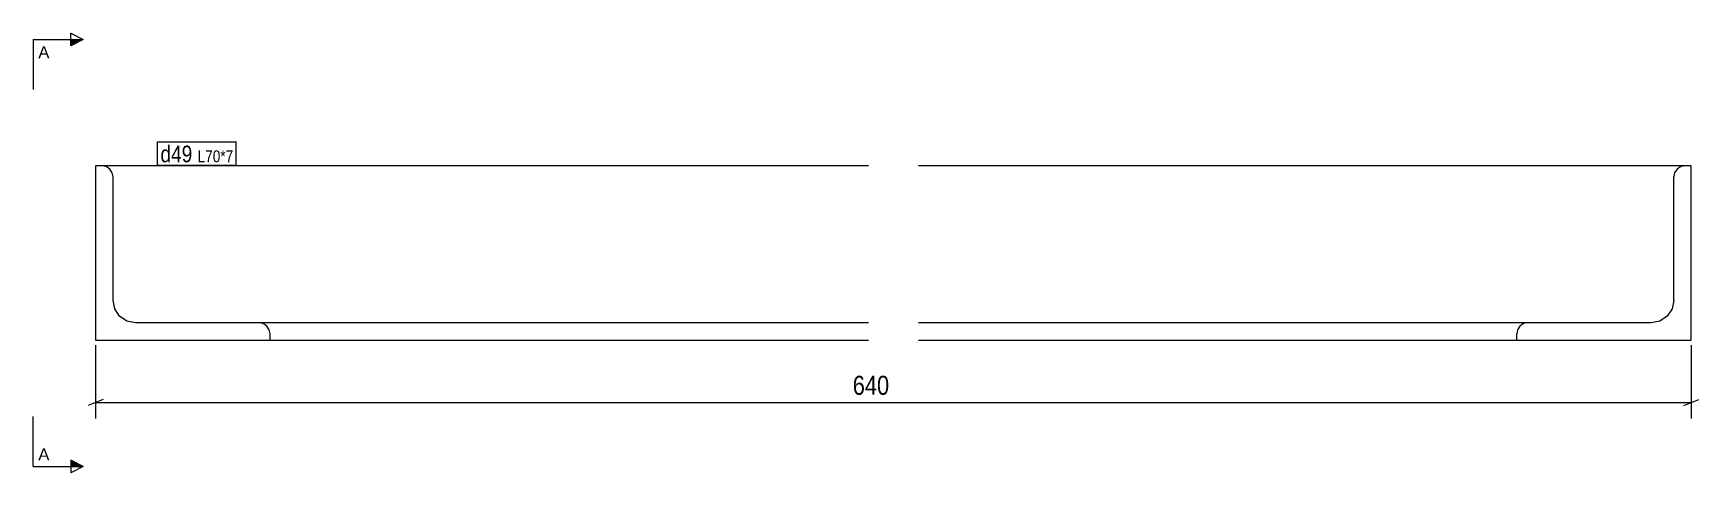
# Model space of a CAD drawing. Header units: millimetres. Extents: x 10 to 12838, y 4 to 182.
# Drawn here: x 12170 to 12838, y 6 to 182 of the extents above; entities that cross this region are included whole.
import ezdxf

# ---------------------------------------------------------------- set-up
doc = ezdxf.new("R2010")
doc.units = ezdxf.units.MM
for name, color, linetype in [('MÅLSÆTNING', 7, 'Continuous'), ('STÅL', 7, 'Continuous'), ('TEKST', 7, 'Continuous')]:
    doc.layers.add(name, color=color, linetype=linetype)
doc.styles.add('Arial', font='ARIAL.TTF', dxfattribs={"height": 0.2})
doc.styles.add('Arial Narrow', font='ARIALN.TTF', dxfattribs={"height": 0.2})

msp = doc.modelspace()

# ---------------------------------------------------------------- hatches: boundary and pattern name
at = {"layer": 'TEKST', "linetype": 'Continuous'}
for points in [[(12184.59, 177.32), (12184.59, 179.82), (12189.59, 179.82)], [(12184.59, 8.5), (12184.59, 11), (12189.59, 8.5)]]:
    msp.add_hatch(color=30, dxfattribs=at).paths.add_polyline_path(points)

# ---------------------------------------------------------------- linework, layer by layer
at = {"layer": 'MÅLSÆTNING', "color": 7, "linetype": 'Continuous'}
for p, q in [((12194.59, 57.16), (12194.59, 27.76)), ((12834.59, 57.16), (12834.59, 27.76)), ((12197.59, 35.36), (12191.59, 32.96)), ((12194.59, 34.16), (12834.59, 34.16)), ((12831.59, 32.96), (12837.59, 35.36))]:
    msp.add_line(p, q, dxfattribs=at)
at = {"layer": 'STÅL', "color": 2, "linetype": 'Continuous'}
for p, q in [((12194.59, 129.16), (12194.59, 59.16)), ((12504.59, 129.16), (12194.59, 129.16)), ((12198.81, 128.82), (12197.09, 129.16)), ((12200.27, 127.84), (12198.81, 128.82)), ((12201.24, 126.38), (12200.27, 127.84)), ((12832.09, 129.16), (12524.59, 129.16)), ((12828.9, 127.84), (12827.93, 126.38)), ((12830.36, 128.82), (12828.9, 127.84)), ((12832.09, 129.16), (12830.36, 128.82)), ((12834.59, 129.16), (12832.09, 129.16)), ((12834.59, 59.16), (12834.59, 129.16)), ((12201.59, 124.66), (12201.24, 126.38)), ((12201.59, 75.16), (12201.59, 124.66)), ((12827.93, 126.38), (12827.59, 124.66)), ((12827.59, 75.16), (12827.59, 124.66)), ((12202.27, 71.72), (12201.59, 75.16)), ((12827.59, 75.16), (12826.9, 71.72)), ((12204.22, 68.8), (12202.27, 71.72)), ((12207.14, 66.85), (12204.22, 68.8)), ((12210.59, 66.16), (12207.14, 66.85)), ((12822.03, 66.85), (12818.59, 66.16)), ((12824.95, 68.8), (12822.03, 66.85)), ((12826.9, 71.72), (12824.95, 68.8)), ((12504.59, 66.16), (12210.59, 66.16)), ((12261.81, 65.82), (12260.09, 66.16)), ((12263.27, 64.84), (12261.81, 65.82)), ((12264.24, 63.38), (12263.27, 64.84)), ((12264.59, 61.66), (12264.24, 63.38)), ((12264.59, 59.16), (12264.59, 61.66)), ((12769.09, 66.16), (12524.59, 66.16)), ((12764.93, 63.38), (12764.59, 61.66)), ((12764.59, 59.16), (12764.59, 61.66)), ((12765.9, 64.84), (12764.93, 63.38)), ((12767.36, 65.82), (12765.9, 64.84)), ((12769.09, 66.16), (12767.36, 65.82)), ((12818.59, 66.16), (12769.09, 66.16)), ((12194.59, 59.16), (12504.59, 59.16)), ((12524.59, 59.16), (12834.59, 59.16))]:
    msp.add_line(p, q, dxfattribs=at)
at = {"layer": 'TEKST', "color": 30, "linetype": 'Continuous'}
for p, q in [((12184.59, 177.32), (12184.59, 182.32)), ((12184.59, 182.32), (12189.59, 179.82)), ((12189.59, 179.82), (12184.59, 177.32)), ((12189.59, 8.5), (12184.59, 11)), ((12184.59, 11), (12184.59, 6)), ((12189.59, 8.5), (12184.59, 6))]:
    msp.add_line(p, q, dxfattribs=at)

# ---------------------------------------------------------------- wipeouts: each hides what was drawn before it
at = {"color": 0, "linetype": 'Continuous'}
for points in [[(12176.03, 172.32), (12176.03, 177.32), (12171.59, 177.32), (12171.59, 172.32)], [(12176.03, 11), (12176.03, 16), (12171.59, 16), (12171.59, 11)]]:
    msp.add_wipeout(points, dxfattribs=at).dxf.layer = 'TEKST'

# ---------------------------------------------------------------- next in the draw order: linework, layer by layer
at = {"layer": 'TEKST', "color": 30, "linetype": 'Continuous'}
for p, q in [((12169.59, 179.82), (12169.59, 159.82)), ((12169.59, 179.82), (12189.59, 179.82)), ((12169.59, 8.5), (12169.59, 28.5)), ((12169.59, 8.5), (12189.59, 8.5))]:
    msp.add_line(p, q, dxfattribs=at)

# ---------------------------------------------------------------- next in the draw order: texts
at = {"layer": 'TEKST', "color": 96, "linetype": 'Continuous', "style": 'Arial'}
for p in [(12171.59, 172.32), (12171.59, 11)]:
    msp.add_text('A', height=4.78, dxfattribs=at).set_placement(p)

# ---------------------------------------------------------------- next in the draw order: wipeouts: each hides what was drawn before it
at = {"color": 0}
for points, layer in [([(12532.5, 35.66), (12532.5, 46.86), (12496.67, 46.86), (12496.67, 35.66)], 'MÅLSÆTNING'), ([(12233.38, 130.56), (12233.38, 137.56), (12220.59, 137.56), (12220.59, 130.56)], 'TEKST')]:
    msp.add_wipeout(points, dxfattribs=at).dxf.layer = layer

# ---------------------------------------------------------------- next in the draw order: texts
at = {"layer": 'MÅLSÆTNING', "color": 3, "style": 'Arial Narrow'}
msp.add_text('640', height=7.635, dxfattribs=at).set_placement((12498.27, 37.26))

# ---------------------------------------------------------------- next in the draw order: wipeouts: each hides what was drawn before it
at = {"color": 0}
msp.add_wipeout([(12233.38, 130.56), (12233.38, 137.56), (12220.59, 137.56), (12220.59, 130.56)], dxfattribs=at).dxf.layer = 'TEKST'

# ---------------------------------------------------------------- next in the draw order: linework, layer by layer
at = {"layer": 'TEKST', "color": 7, "linetype": 'Continuous'}
msp.add_line((12219.39, 129.36), (12219.39, 138.76), dxfattribs=at)

# ---------------------------------------------------------------- next in the draw order: wipeouts: each hides what was drawn before it
at = {"color": 0}
msp.add_wipeout([(12249.8, 130.56), (12249.8, 135.56), (12235.48, 135.56), (12235.48, 130.56)], dxfattribs=at).dxf.layer = 'TEKST'

# ---------------------------------------------------------------- next in the draw order: wipeouts: each hides what was drawn before it
msp.add_wipeout([(12249.8, 130.56), (12249.8, 135.56), (12235.48, 135.56), (12235.48, 130.56)], dxfattribs=at).dxf.layer = 'TEKST'

# ---------------------------------------------------------------- next in the draw order: linework, layer by layer
at = {"layer": 'TEKST', "color": 7, "linetype": 'Continuous'}
for p, q in [((12219.39, 138.76), (12251, 138.76)), ((12251, 129.36), (12251, 138.76)), ((12219.39, 129.36), (12251, 129.36))]:
    msp.add_line(p, q, dxfattribs=at)

# ---------------------------------------------------------------- next in the draw order: texts
at = {"layer": 'TEKST', "color": 3, "style": 'Arial Narrow'}
for s, height, p in [('d49', 6.681, (12220.59, 130.56)), ('L70*7', 4.772, (12235.48, 130.56))]:
    msp.add_text(s, height=height, dxfattribs=at).set_placement(p)

doc.saveas('drawing.dxf')
